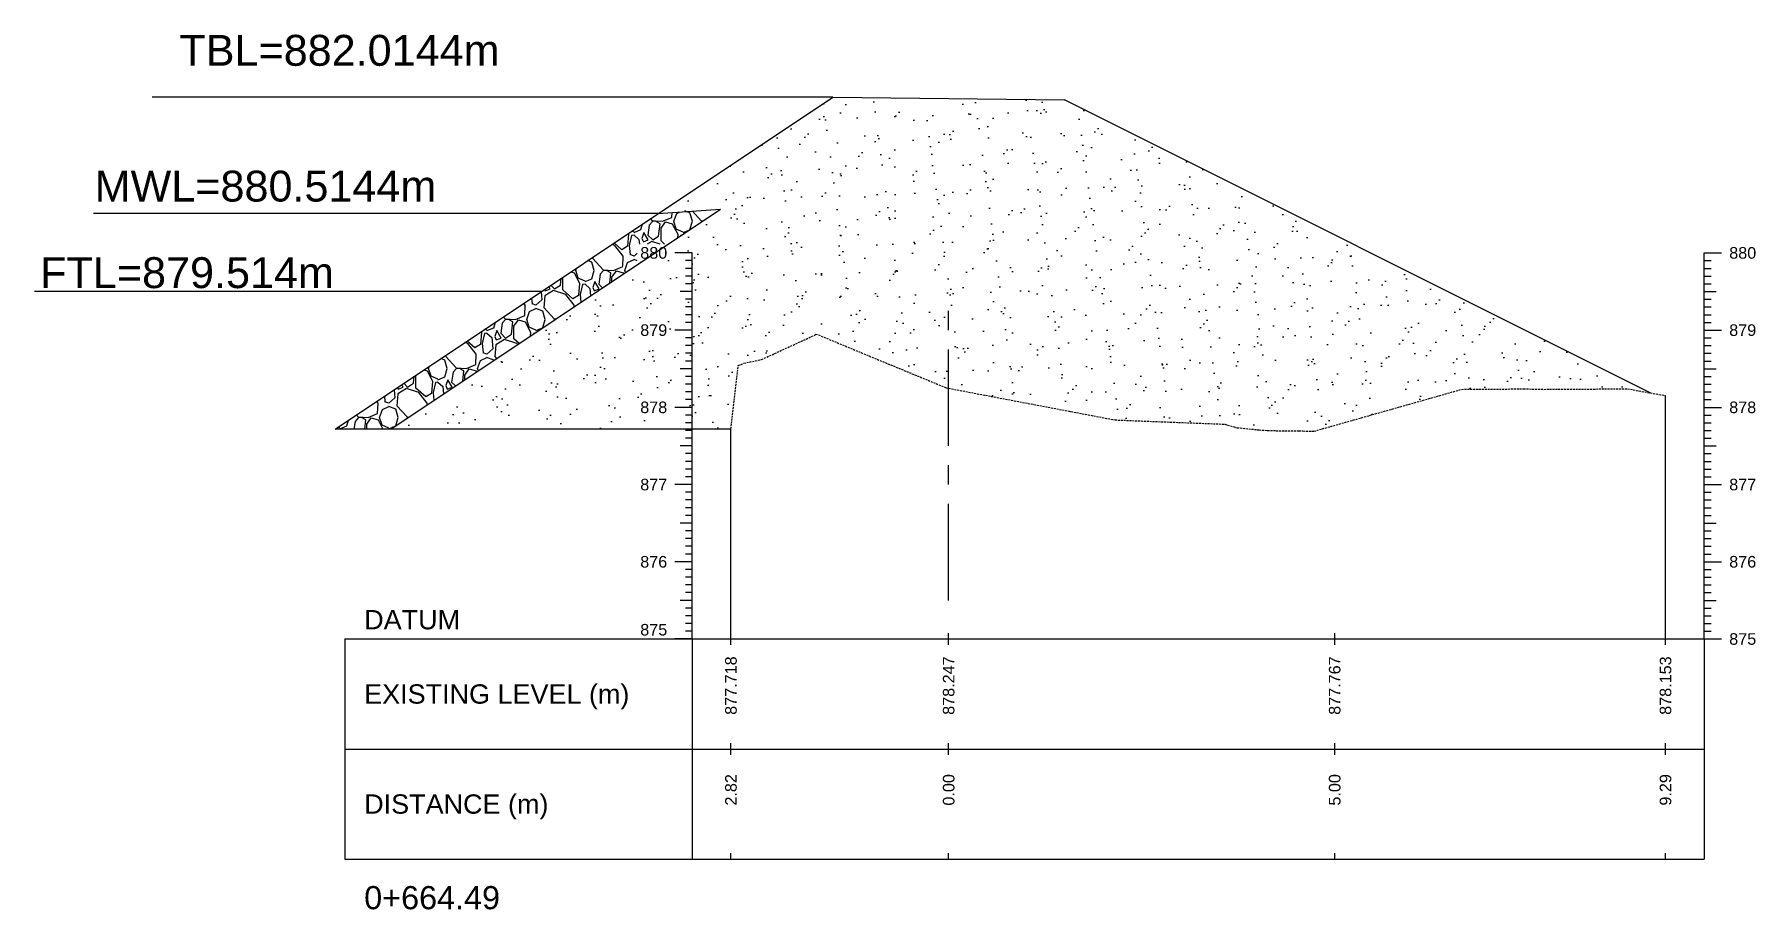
# Model space of a CAD drawing. Header units: millimetres. Extents: x 2640 to 12113, y 6003 to 13668.
# Drawn here: x 3786.1 to 4009, y 6150.5 to 6263.9 of the extents above; entities that cross this region are included whole.
import ezdxf
from ezdxf.enums import TextEntityAlignment as Align

# ---------------------------------------------------------------- set-up
doc = ezdxf.new("R2010")
doc.units = ezdxf.units.MM
doc.linetypes.add('CENTER', pattern=[2, 1.25, -0.25, 0.25, -0.25])
doc.linetypes.add('HIDDEN', pattern=[0.375, 0.25, -0.125])
for name, color, linetype in [('CL', 6, 'CENTER'), ('CS_Drawing', 7, 'Continuous'), ('GL', 3, 'HIDDEN')]:
    doc.layers.add(name, color=color, linetype=linetype)
doc.styles.get("Standard").update_dxf_attribs({"font": 'arial.ttf'})

msp = doc.modelspace()

# ---------------------------------------------------------------- texts
at = {"color": 1, "insert": (3846.326, 6263.81), "char_height": 4, "attachment_point": 3}
msp.add_mtext_dynamic_manual_height_columns('TBL=882.0144m', width=39.40702, gutter_width=20, heights=[0], dxfattribs=at)
at = {"color": 4, "insert": (3838.138, 6246.226), "char_height": 4, "attachment_point": 3}
msp.add_mtext_dynamic_manual_height_columns('MWL=880.5144m', width=39.40702, gutter_width=20, heights=[0], dxfattribs=at)
at = {"color": 6, "insert": (3824.873, 6235.018), "char_height": 4, "attachment_point": 3}
msp.add_mtext_dynamic_manual_height_columns('FTL=879.514m', width=39.40702, gutter_width=20, heights=[0], dxfattribs=at)
at = {"layer": 'CS_Drawing'}
for s, p in [('880', (3868.046, 6235.577)), ('879', (3868.046, 6225.577)), ('878', (3868.046, 6215.577)), ('877', (3868.046, 6205.577)), ('876', (3868.046, 6195.577))]:
    msp.add_text(s, height=1.5, dxfattribs=at).set_placement(p, align=Align.MIDDLE_RIGHT)
for s, height, p in [('880', 1.5, (4005.597, 6235.577)), ('879', 1.5, (4005.597, 6225.577)), ('878', 1.5, (4005.597, 6215.577)), ('877', 1.5, (4005.597, 6205.577)), ('876', 1.5, (4005.597, 6195.577)), ('DATUM', 2.5, (3828.796, 6188.077)), ('875', 1.5, (4005.597, 6185.577)), ('875', 1.5, (4005.597, 6185.577)), ('EXISTING LEVEL (m)', 2.5, (3828.796, 6178.452)), ('DISTANCE (m)', 2.5, (3828.796, 6164.202)), ('0+664.49', 3, (3828.796, 6152.077))]:
    msp.add_text(s, height=height, dxfattribs=at).set_placement(p, align=Align.MIDDLE_LEFT)
msp.add_text('875', height=1.5, dxfattribs=at).set_placement((3868.046, 6186.027), align=Align.RIGHT)
for s, p in [('877.718', (3876.296, 6183.327)), ('878.247', (3904.496, 6183.327)), ('877.767', (3954.496, 6183.327)), ('878.153', (3997.347, 6183.327)), ('2.82', (3876.296, 6168.077)), ('0.00', (3904.496, 6168.077)), ('5.00', (3954.496, 6168.077)), ('9.29', (3997.347, 6168.077))]:
    msp.add_text(s, height=1.5, rotation=90, dxfattribs=at).set_placement(p, align=Align.MIDDLE_RIGHT)

# ---------------------------------------------------------------- hatches: boundary and pattern name
h = msp.add_hatch()
h.set_pattern_fill('AR-SAND', color=256, scale=0.1, angle=90)
h.set_pattern_definition([(127.5, (11515.4968, -1177.1325), (-4.8941324, -0.1600031), [0, -3.8608, 0, -4.318, 0, -4.1275]), (97.5, (11515.497, -1177.1325), (-7.168251, 4.495233), [0, -2.0828, 0, -3.4798, 0, -1.3335]), (57.5, (11515.497, -1180.2567), (-0.0143718, 7.9099237), [0, -1.27, 0, -4.572, 0, -5.969]), (47.5, (11515.497, -1180.2567), (-2.2292932, 7.6355645), [0, -0.635, 0, -2.9972, 0, -3.429])])
h.paths.add_polyline_path([(3889.497, 6255.742), (3866.881, 6240.665), (3874.946, 6241.235), (3832.231, 6212.757), (3876.296, 6212.757), (3877.254, 6220.987), (3877.97, 6221.287), (3880.253, 6221.767), (3887.246, 6224.977), (3887.265, 6225.104), (3904.15, 6218.113), (3926.043, 6213.947), (3940.245, 6213.397), (3940.267, 6213.387), (3941.862, 6212.937), (3944.739, 6212.657), (3945.81, 6212.577), (3948.88, 6212.517), (3951.915, 6212.517), (3970.936, 6217.907), (3975.076, 6217.927), (3978.97, 6217.977), (3981.588, 6217.907), (3994.341, 6217.99), (3919.495, 6255.413)])
h.paths.add_polyline_path([(3864.166, 6234.419), (3868.429, 6234.419), (3868.429, 6236.716), (3864.166, 6236.716)], flags=25)
h.paths.add_polyline_path([(3864.166, 6224.419), (3868.429, 6224.419), (3868.429, 6226.716), (3864.166, 6226.716)], flags=24)
h.paths.add_polyline_path([(3864.166, 6214.419), (3868.429, 6214.419), (3868.429, 6216.716), (3864.166, 6216.716)], flags=24)

# ---------------------------------------------------------------- linework, layer by layer
at = {"color": 1}
msp.add_line((3889.497, 6255.742), (3801.33, 6255.742), dxfattribs=at)
for p, q in [((3825.02, 6212.757), (3889.497, 6255.742)), ((3889.497, 6255.742), (3919.495, 6255.413)), ((3995.458, 6217.431), (3919.495, 6255.413)), ((3832.231, 6212.757), (3874.946, 6241.235)), ((3866.881, 6240.665), (3874.946, 6241.235))]:
    msp.add_line(p, q)
at = {"color": 4}
msp.add_line((3866.881, 6240.665), (3793.715, 6240.665), dxfattribs=at)
at = {"linetype": 'Continuous'}
for p, q in [((3865.863, 6239.986), (3866.096, 6239.731)), ((3867.43, 6239.668), (3868.636, 6240.176)), ((3868.636, 6240.176), (3868.666, 6240.791)), ((3868.89, 6239.668), (3869.271, 6240.684)), ((3869.271, 6240.684), (3869.656, 6240.861)), ((3870.986, 6240.747), (3870.5, 6240.921)), ((3871.303, 6239.668), (3870.986, 6240.747)), ((3871.308, 6240.978), (3872.446, 6239.731)), ((3863.048, 6238.017), (3862.921, 6236.429)), ((3863.012, 6238.086), (3863.048, 6238.017)), ((3863.429, 6237.826), (3863.112, 6236.556)), ((3863.747, 6237.89), (3863.429, 6237.826)), ((3863.747, 6238.271), (3863.468, 6238.39)), ((3863.747, 6238.207), (3864.636, 6238.588)), ((3863.747, 6237.89), (3864.382, 6237.318)), ((3864.636, 6238.588), (3864.848, 6239.31)), ((3865.017, 6238.207), (3864.763, 6237.445)), ((3865.588, 6237.255), (3865.017, 6238.207)), ((3865.715, 6239.16), (3865.525, 6237.89)), ((3865.525, 6237.89), (3866.16, 6237.255)), ((3866.16, 6239.668), (3865.715, 6239.16)), ((3866.096, 6239.731), (3867.43, 6239.668)), ((3866.541, 6239.668), (3866.16, 6239.668)), ((3866.16, 6237.255), (3866.922, 6237.763)), ((3867.112, 6239.35), (3866.541, 6239.668)), ((3866.922, 6237.763), (3867.112, 6239.35)), ((3867.239, 6238.779), (3867.811, 6239.604)), ((3867.239, 6237.128), (3867.239, 6238.779)), ((3867.811, 6239.604), (3868.7, 6239.35)), ((3868.7, 6239.35), (3869.398, 6238.017)), ((3869.208, 6238.652), (3868.89, 6239.668)), ((3870.097, 6238.271), (3869.208, 6238.652)), ((3869.398, 6238.017), (3869.358, 6237.509)), ((3869.779, 6237.826), (3869.768, 6237.783)), ((3869.857, 6237.842), (3869.779, 6237.826)), ((3870.097, 6238.207), (3870.96, 6238.577)), ((3870.988, 6238.596), (3871.303, 6239.668)), ((3872.51, 6239.668), (3872.389, 6239.53)), ((3872.446, 6239.731), (3872.675, 6239.72)), ((3872.596, 6239.668), (3872.51, 6239.668)), ((3861.27, 6236.556), (3860.897, 6236.676)), ((3862.159, 6235.985), (3861.181, 6236.865)), ((3862.35, 6235.159), (3861.27, 6236.556)), ((3862.921, 6236.429), (3862.159, 6235.985)), ((3863.112, 6236.556), (3863.239, 6235.35)), ((3863.747, 6235.159), (3863.239, 6235.35)), ((3864.166, 6235.544), (3863.747, 6235.159)), ((3864.382, 6237.318), (3864.434, 6236.716)), ((3864.763, 6237.445), (3864.953, 6237.001)), ((3864.953, 6237.001), (3865.588, 6237.255)), ((3866.033, 6237.064), (3865.464, 6236.716)), ((3867.119, 6236.716), (3866.033, 6237.064)), ((3867.696, 6236.716), (3867.239, 6237.128)), ((3855.568, 6233.123), (3856, 6233)), ((3856.19, 6233.318), (3856.301, 6233.611)), ((3856.508, 6232.302), (3856.19, 6233.318)), ((3858.286, 6234.397), (3857.76, 6234.585)), ((3858.603, 6233.318), (3858.286, 6234.397)), ((3858.286, 6232.238), (3858.603, 6233.318)), ((3858.429, 6235.03), (3858.413, 6234.842)), ((3858.413, 6234.842), (3859.746, 6233.381)), ((3859.81, 6233.318), (3859.365, 6232.81)), ((3859.746, 6233.381), (3861.08, 6233.318)), ((3860.191, 6233.318), (3859.81, 6233.318)), ((3860.762, 6233), (3860.191, 6233.318)), ((3860.889, 6232.429), (3861.461, 6233.254)), ((3861.08, 6233.318), (3862.286, 6233.826)), ((3861.461, 6233.254), (3862.35, 6233)), ((3862.286, 6233.826), (3862.35, 6235.159)), ((3862.54, 6233.318), (3862.921, 6234.334)), ((3862.632, 6233.025), (3862.54, 6233.318)), ((3862.921, 6234.334), (3863.747, 6234.715)), ((3864.166, 6234.565), (3863.747, 6234.715)), ((3864.636, 6234.397), (3864.575, 6234.419)), ((3864.645, 6234.367), (3864.636, 6234.397)), ((3852.166, 6230.855), (3852.253, 6230.651)), ((3852.253, 6230.651), (3852.888, 6230.905)), ((3852.888, 6230.905), (3852.703, 6231.213)), ((3852.972, 6231.392), (3853.46, 6230.905)), ((3853.46, 6230.905), (3854.222, 6231.413)), ((3854.222, 6231.413), (3854.328, 6232.296)), ((3854.539, 6232.429), (3854.551, 6232.445)), ((3854.539, 6230.778), (3854.539, 6232.429)), ((3856, 6233), (3856.698, 6231.667)), ((3857.397, 6231.921), (3856.508, 6232.302)), ((3856.698, 6231.667), (3856.571, 6230.079)), ((3857.079, 6231.476), (3856.762, 6230.206)), ((3857.397, 6231.54), (3857.079, 6231.476)), ((3857.397, 6231.857), (3858.286, 6232.238)), ((3857.397, 6231.54), (3858.032, 6230.968)), ((3858.032, 6230.968), (3858.115, 6230.014)), ((3858.667, 6231.857), (3858.413, 6231.095)), ((3858.413, 6231.095), (3858.603, 6230.651)), ((3858.603, 6230.651), (3859.238, 6230.905)), ((3859.238, 6230.905), (3858.667, 6231.857)), ((3859.365, 6232.81), (3859.175, 6231.54)), ((3859.175, 6231.54), (3859.666, 6231.048)), ((3860.603, 6231.672), (3860.762, 6233)), ((3860.889, 6231.863), (3860.889, 6232.429)), ((3862.35, 6233), (3862.413, 6232.879)), ((3849.65, 6228.809), (3849.462, 6229.052)), ((3849.586, 6227.476), (3849.65, 6228.809)), ((3850.463, 6229.72), (3850.539, 6229)), ((3851.047, 6228.809), (3850.539, 6229)), ((3851.809, 6229.508), (3851.047, 6228.809)), ((3851.718, 6230.556), (3851.809, 6229.508)), ((3852.19, 6230.016), (3852.063, 6228.492)), ((3853.333, 6230.714), (3852.19, 6230.016)), ((3854.92, 6230.206), (3853.333, 6230.714)), ((3855.809, 6229.635), (3854.539, 6230.778)), ((3856, 6228.809), (3854.92, 6230.206)), ((3856.571, 6230.079), (3855.809, 6229.635)), ((3855.99, 6228.597), (3856, 6228.809)), ((3856.762, 6230.206), (3856.869, 6229.183)), ((3845.586, 6225.888), (3845.798, 6226.61)), ((3846.665, 6226.46), (3846.475, 6225.19)), ((3847.11, 6226.968), (3846.665, 6226.46)), ((3846.813, 6227.286), (3847.046, 6227.031)), ((3847.046, 6227.031), (3848.38, 6226.968)), ((3847.491, 6226.968), (3847.11, 6226.968)), ((3848.062, 6226.65), (3847.491, 6226.968)), ((3847.872, 6225.063), (3848.062, 6226.65)), ((3848.189, 6226.079), (3848.761, 6226.904)), ((3848.38, 6226.968), (3849.586, 6227.476)), ((3848.761, 6226.904), (3849.65, 6226.65)), ((3849.65, 6226.65), (3850.348, 6225.317)), ((3849.84, 6226.968), (3850.221, 6227.984)), ((3850.158, 6225.952), (3849.84, 6226.968)), ((3850.221, 6227.984), (3851.047, 6228.365)), ((3851.936, 6228.047), (3851.047, 6228.365)), ((3852.253, 6226.968), (3851.936, 6228.047)), ((3851.938, 6225.896), (3852.253, 6226.968)), ((3852.063, 6228.492), (3853.396, 6227.031)), ((3853.46, 6226.968), (3853.339, 6226.83)), ((3853.396, 6227.031), (3853.625, 6227.02)), ((3853.546, 6226.968), (3853.46, 6226.968)), ((3843.109, 6223.285), (3842.131, 6224.165)), ((3843.998, 6225.317), (3843.871, 6223.729)), ((3843.962, 6225.386), (3843.998, 6225.317)), ((3844.379, 6225.126), (3844.062, 6223.856)), ((3844.697, 6225.19), (3844.379, 6225.126)), ((3844.697, 6225.571), (3844.418, 6225.69)), ((3844.697, 6225.507), (3845.586, 6225.888)), ((3844.697, 6225.19), (3845.332, 6224.618)), ((3845.332, 6224.618), (3845.459, 6223.158)), ((3845.967, 6225.507), (3845.713, 6224.745)), ((3845.713, 6224.745), (3845.903, 6224.301)), ((3846.983, 6224.364), (3845.84, 6223.666)), ((3845.903, 6224.301), (3846.538, 6224.555)), ((3846.538, 6224.555), (3845.967, 6225.507)), ((3846.475, 6225.19), (3847.11, 6224.555)), ((3848.57, 6223.856), (3846.983, 6224.364)), ((3847.11, 6224.555), (3847.872, 6225.063)), ((3848.189, 6224.428), (3848.189, 6226.079)), ((3848.847, 6223.835), (3848.189, 6224.428)), ((3851.047, 6225.571), (3850.158, 6225.952)), ((3850.348, 6225.317), (3850.308, 6224.809)), ((3850.729, 6225.126), (3850.718, 6225.083)), ((3850.807, 6225.142), (3850.729, 6225.126)), ((3851.047, 6225.507), (3851.91, 6225.877)), ((3839.379, 6222.33), (3839.363, 6222.142)), ((3839.363, 6222.142), (3840.696, 6220.681)), ((3842.22, 6223.856), (3841.847, 6223.976)), ((3843.3, 6222.459), (3842.22, 6223.856)), ((3843.871, 6223.729), (3843.109, 6223.285)), ((3843.236, 6221.126), (3843.3, 6222.459)), ((3843.871, 6221.634), (3844.697, 6222.015)), ((3844.062, 6223.856), (3844.189, 6222.65)), ((3844.697, 6222.459), (3844.189, 6222.65)), ((3845.459, 6223.158), (3844.697, 6222.459)), ((3845.586, 6221.697), (3844.697, 6222.015)), ((3845.84, 6223.666), (3845.713, 6222.142)), ((3845.713, 6222.142), (3845.938, 6221.895)), ((3848.675, 6223.72), (3848.57, 6223.856)), ((3835.489, 6219.729), (3835.501, 6219.745)), ((3835.489, 6218.078), (3835.489, 6219.729)), ((3836.518, 6220.423), (3836.95, 6220.3)), ((3836.95, 6220.3), (3837.648, 6218.967)), ((3837.14, 6220.618), (3837.251, 6220.911)), ((3837.458, 6219.602), (3837.14, 6220.618)), ((3839.236, 6221.697), (3838.71, 6221.885)), ((3839.553, 6220.618), (3839.236, 6221.697)), ((3839.236, 6219.538), (3839.553, 6220.618)), ((3840.315, 6220.11), (3840.125, 6218.84)), ((3840.76, 6220.618), (3840.315, 6220.11)), ((3840.696, 6220.681), (3842.03, 6220.618)), ((3841.141, 6220.618), (3840.76, 6220.618)), ((3841.712, 6220.3), (3841.141, 6220.618)), ((3841.553, 6218.972), (3841.712, 6220.3)), ((3841.839, 6219.729), (3842.411, 6220.554)), ((3841.839, 6219.163), (3841.839, 6219.729)), ((3842.03, 6220.618), (3843.236, 6221.126)), ((3842.411, 6220.554), (3843.3, 6220.3)), ((3843.3, 6220.3), (3843.363, 6220.179)), ((3843.49, 6220.618), (3843.871, 6221.634)), ((3843.582, 6220.325), (3843.49, 6220.618)), ((3845.595, 6221.667), (3845.586, 6221.697)), ((3832.668, 6217.856), (3832.759, 6216.808)), ((3833.116, 6218.155), (3833.203, 6217.951)), ((3834.283, 6218.014), (3833.14, 6217.316)), ((3833.203, 6217.951), (3833.838, 6218.205)), ((3833.838, 6218.205), (3833.653, 6218.513)), ((3833.922, 6218.692), (3834.41, 6218.205)), ((3835.87, 6217.506), (3834.283, 6218.014)), ((3834.41, 6218.205), (3835.172, 6218.713)), ((3835.172, 6218.713), (3835.278, 6219.596)), ((3836.759, 6216.935), (3835.489, 6218.078)), ((3836.95, 6216.109), (3835.87, 6217.506)), ((3838.347, 6219.221), (3837.458, 6219.602)), ((3837.648, 6218.967), (3837.521, 6217.379)), ((3838.029, 6218.776), (3837.712, 6217.506)), ((3837.712, 6217.506), (3837.819, 6216.483)), ((3838.347, 6218.84), (3838.029, 6218.776)), ((3838.347, 6219.157), (3839.236, 6219.538)), ((3838.347, 6218.84), (3838.982, 6218.268)), ((3838.982, 6218.268), (3839.065, 6217.314)), ((3839.617, 6219.157), (3839.363, 6218.395)), ((3839.363, 6218.395), (3839.553, 6217.951)), ((3839.553, 6217.951), (3840.188, 6218.205)), ((3840.188, 6218.205), (3839.617, 6219.157)), ((3840.125, 6218.84), (3840.616, 6218.348)), ((3830.6, 6216.109), (3830.412, 6216.352)), ((3830.536, 6214.776), (3830.6, 6216.109)), ((3830.79, 6214.268), (3831.171, 6215.284)), ((3831.171, 6215.284), (3831.997, 6215.665)), ((3831.413, 6217.02), (3831.489, 6216.3)), ((3831.997, 6216.109), (3831.489, 6216.3)), ((3832.759, 6216.808), (3831.997, 6216.109)), ((3832.886, 6215.347), (3831.997, 6215.665)), ((3833.203, 6214.268), (3832.886, 6215.347)), ((3833.14, 6217.316), (3833.013, 6215.792)), ((3833.013, 6215.792), (3834.346, 6214.331)), ((3837.521, 6217.379), (3836.759, 6216.935)), ((3836.94, 6215.897), (3836.95, 6216.109)), ((3825.647, 6212.871), (3825.368, 6212.99)), ((3825.647, 6212.807), (3826.536, 6213.188)), ((3826.536, 6213.188), (3826.748, 6213.91)), ((3827.615, 6213.76), (3827.465, 6212.757)), ((3828.06, 6214.268), (3827.615, 6213.76)), ((3827.763, 6214.586), (3827.996, 6214.331)), ((3827.996, 6214.331), (3829.33, 6214.268)), ((3828.441, 6214.268), (3828.06, 6214.268)), ((3829.012, 6213.95), (3828.441, 6214.268)), ((3828.869, 6212.757), (3829.012, 6213.95)), ((3829.139, 6213.379), (3829.711, 6214.204)), ((3829.139, 6212.757), (3829.139, 6213.379)), ((3829.33, 6214.268), (3830.536, 6214.776)), ((3829.711, 6214.204), (3830.6, 6213.95)), ((3830.6, 6213.95), (3831.225, 6212.757)), ((3831.108, 6213.252), (3830.79, 6214.268)), ((3831.997, 6212.871), (3831.108, 6213.252)), ((3831.997, 6212.807), (3832.86, 6213.177)), ((3832.888, 6213.196), (3833.203, 6214.268)), ((3834.41, 6214.268), (3834.289, 6214.13)), ((3834.346, 6214.331), (3834.575, 6214.32)), ((3834.496, 6214.268), (3834.41, 6214.268)), ((3826.917, 6212.807), (3826.9, 6212.757)), ((3826.947, 6212.757), (3826.917, 6212.807))]:
    msp.add_line(p, q, dxfattribs=at)
at = {"color": 6}
msp.add_line((3851.75, 6230.577), (3786.083, 6230.577), dxfattribs=at)
at = {"color": 85, "true_color": 0x58ba48}
msp.add_line((3876.296, 6212.757), (3825.02, 6212.757), dxfattribs=at)
at = {"layer": 'CL', "ltscale": 10}
msp.add_line((3904.496, 6190.577), (3904.496, 6230.577), dxfattribs=at)
at = {"layer": 'CS_Drawing'}
for p, q in [((3871.296, 6235.577), (3869.046, 6235.577)), ((3871.296, 6235.577), (3869.721, 6235.577)), ((3871.296, 6235.577), (3870.396, 6235.577)), ((3871.296, 6185.577), (3871.296, 6235.577)), ((4002.347, 6235.577), (4004.597, 6235.577)), ((4002.347, 6235.577), (4003.922, 6235.577)), ((4002.347, 6235.577), (4003.247, 6235.577)), ((4002.347, 6185.577), (4002.347, 6235.577)), ((3871.296, 6234.577), (3870.396, 6234.577)), ((3871.296, 6233.577), (3870.396, 6233.577)), ((4002.347, 6234.577), (4003.247, 6234.577)), ((4002.347, 6233.577), (4003.247, 6233.577)), ((3871.296, 6232.577), (3870.396, 6232.577)), ((3871.296, 6231.577), (3870.396, 6231.577)), ((4002.347, 6232.577), (4003.247, 6232.577)), ((4002.347, 6231.577), (4003.247, 6231.577)), ((3871.296, 6230.577), (3869.721, 6230.577)), ((3871.296, 6230.577), (3870.396, 6230.577)), ((3871.296, 6229.577), (3870.396, 6229.577)), ((4002.347, 6230.577), (4003.922, 6230.577)), ((4002.347, 6230.577), (4003.247, 6230.577)), ((4002.347, 6229.577), (4003.247, 6229.577)), ((3871.296, 6228.577), (3870.396, 6228.577)), ((3871.296, 6227.577), (3870.396, 6227.577)), ((3871.296, 6226.577), (3870.396, 6226.577)), ((4002.347, 6228.577), (4003.247, 6228.577)), ((4002.347, 6227.577), (4003.247, 6227.577)), ((4002.347, 6226.577), (4003.247, 6226.577)), ((3871.296, 6225.577), (3869.046, 6225.577)), ((3871.296, 6225.577), (3869.721, 6225.577)), ((3871.296, 6225.577), (3870.396, 6225.577)), ((3871.296, 6224.577), (3870.396, 6224.577)), ((4002.347, 6225.577), (4004.597, 6225.577)), ((4002.347, 6225.577), (4003.922, 6225.577)), ((4002.347, 6225.577), (4003.247, 6225.577)), ((4002.347, 6224.577), (4003.247, 6224.577)), ((3871.296, 6223.577), (3870.396, 6223.577)), ((3871.296, 6222.577), (3870.396, 6222.577)), ((4002.347, 6223.577), (4003.247, 6223.577)), ((4002.347, 6222.577), (4003.247, 6222.577)), ((3871.296, 6220.577), (3869.721, 6220.577)), ((3871.296, 6221.577), (3870.396, 6221.577)), ((3871.296, 6220.577), (3870.396, 6220.577)), ((4002.347, 6221.577), (4003.247, 6221.577)), ((4002.347, 6220.577), (4003.922, 6220.577)), ((4002.347, 6220.577), (4003.247, 6220.577)), ((3871.296, 6219.577), (3870.396, 6219.577)), ((3871.296, 6218.577), (3870.396, 6218.577)), ((3871.296, 6217.577), (3870.396, 6217.577)), ((4002.347, 6219.577), (4003.247, 6219.577)), ((4002.347, 6218.577), (4003.247, 6218.577)), ((4002.347, 6217.577), (4003.247, 6217.577)), ((3871.296, 6215.577), (3869.046, 6215.577)), ((3871.296, 6215.577), (3869.721, 6215.577)), ((3871.296, 6216.577), (3870.396, 6216.577)), ((3871.296, 6215.577), (3870.396, 6215.577)), ((3997.347, 6185.577), (3997.347, 6217.107)), ((4002.347, 6216.577), (4003.247, 6216.577)), ((4002.347, 6215.577), (4004.597, 6215.577)), ((4002.347, 6215.577), (4003.922, 6215.577)), ((4002.347, 6215.577), (4003.247, 6215.577)), ((3871.296, 6214.577), (3870.396, 6214.577)), ((3871.296, 6213.577), (3870.396, 6213.577)), ((4002.347, 6214.577), (4003.247, 6214.577)), ((4002.347, 6213.577), (4003.247, 6213.577)), ((3871.296, 6212.577), (3870.396, 6212.577)), ((3871.296, 6211.577), (3870.396, 6211.577)), ((3876.296, 6185.577), (3876.296, 6212.757)), ((4002.347, 6212.577), (4003.247, 6212.577)), ((4002.347, 6211.577), (4003.247, 6211.577)), ((3871.296, 6210.577), (3869.721, 6210.577)), ((3871.296, 6210.577), (3870.396, 6210.577)), ((3871.296, 6209.577), (3870.396, 6209.577)), ((3871.296, 6208.577), (3870.396, 6208.577)), ((4002.347, 6210.577), (4003.922, 6210.577)), ((4002.347, 6210.577), (4003.247, 6210.577)), ((4002.347, 6209.577), (4003.247, 6209.577)), ((4002.347, 6208.577), (4003.247, 6208.577)), ((3871.296, 6207.577), (3870.396, 6207.577)), ((3871.296, 6206.577), (3870.396, 6206.577)), ((4002.347, 6207.577), (4003.247, 6207.577)), ((4002.347, 6206.577), (4003.247, 6206.577)), ((3871.296, 6205.577), (3869.046, 6205.577)), ((3871.296, 6205.577), (3869.721, 6205.577)), ((3871.296, 6205.577), (3870.396, 6205.577)), ((3871.296, 6204.577), (3870.396, 6204.577)), ((4002.347, 6205.577), (4004.597, 6205.577)), ((4002.347, 6205.577), (4003.922, 6205.577)), ((4002.347, 6205.577), (4003.247, 6205.577)), ((4002.347, 6204.577), (4003.247, 6204.577)), ((3871.296, 6203.577), (3870.396, 6203.577)), ((3871.296, 6202.577), (3870.396, 6202.577)), ((4002.347, 6203.577), (4003.247, 6203.577)), ((4002.347, 6202.577), (4003.247, 6202.577)), ((3871.296, 6200.577), (3869.721, 6200.577)), ((3871.296, 6201.577), (3870.396, 6201.577)), ((3871.296, 6200.577), (3870.396, 6200.577)), ((4002.347, 6201.577), (4003.247, 6201.577)), ((4002.347, 6200.577), (4003.922, 6200.577)), ((4002.347, 6200.577), (4003.247, 6200.577)), ((3871.296, 6199.577), (3870.396, 6199.577)), ((3871.296, 6198.577), (3870.396, 6198.577)), ((3871.296, 6197.577), (3870.396, 6197.577)), ((4002.347, 6199.577), (4003.247, 6199.577)), ((4002.347, 6198.577), (4003.247, 6198.577)), ((4002.347, 6197.577), (4003.247, 6197.577)), ((3871.296, 6195.577), (3869.046, 6195.577)), ((3871.296, 6195.577), (3869.721, 6195.577)), ((3871.296, 6196.577), (3870.396, 6196.577)), ((3871.296, 6195.577), (3870.396, 6195.577)), ((4002.347, 6196.577), (4003.247, 6196.577)), ((4002.347, 6195.577), (4004.597, 6195.577)), ((4002.347, 6195.577), (4003.922, 6195.577)), ((4002.347, 6195.577), (4003.247, 6195.577)), ((3871.296, 6194.577), (3870.396, 6194.577)), ((3871.296, 6193.577), (3870.396, 6193.577)), ((4002.347, 6194.577), (4003.247, 6194.577)), ((4002.347, 6193.577), (4003.247, 6193.577)), ((3871.296, 6192.577), (3870.396, 6192.577)), ((3871.296, 6191.577), (3870.396, 6191.577)), ((4002.347, 6192.577), (4003.247, 6192.577)), ((4002.347, 6191.577), (4003.247, 6191.577)), ((3871.296, 6190.577), (3869.721, 6190.577)), ((3871.296, 6190.577), (3870.396, 6190.577)), ((3871.296, 6189.577), (3870.396, 6189.577)), ((3871.296, 6188.577), (3870.396, 6188.577)), ((4002.347, 6190.577), (4003.922, 6190.577)), ((4002.347, 6190.577), (4003.247, 6190.577)), ((4002.347, 6189.577), (4003.247, 6189.577)), ((4002.347, 6188.577), (4003.247, 6188.577)), ((3871.296, 6187.577), (3870.396, 6187.577)), ((3871.296, 6186.577), (3870.396, 6186.577)), ((3876.296, 6184.827), (3876.296, 6186.327)), ((3904.496, 6184.827), (3904.496, 6186.327)), ((3954.496, 6184.827), (3954.496, 6186.327)), ((3997.347, 6184.827), (3997.347, 6186.327)), ((4002.347, 6187.577), (4003.247, 6187.577)), ((4002.347, 6186.577), (4003.247, 6186.577)), ((3826.296, 6185.577), (3871.296, 6185.577)), ((3826.296, 6185.577), (3826.296, 6157.077)), ((3871.296, 6185.577), (3869.046, 6185.577)), ((3871.296, 6185.577), (3869.721, 6185.577)), ((3871.296, 6185.577), (3870.396, 6185.577)), ((3871.296, 6185.577), (4002.347, 6185.577)), ((3871.296, 6185.577), (3871.296, 6157.077)), ((4002.347, 6185.577), (4004.597, 6185.577)), ((4002.347, 6185.577), (4003.922, 6185.577)), ((4002.347, 6185.577), (4003.247, 6185.577)), ((4002.347, 6185.577), (4002.347, 6157.077)), ((3826.296, 6171.327), (3871.296, 6171.327)), ((3871.296, 6171.327), (4002.347, 6171.327)), ((3871.296, 6171.327), (4002.347, 6171.327)), ((3876.296, 6170.577), (3876.296, 6172.077)), ((3904.496, 6170.577), (3904.496, 6172.077)), ((3954.496, 6170.577), (3954.496, 6172.077)), ((3997.347, 6170.577), (3997.347, 6172.077)), ((3876.296, 6157.077), (3876.296, 6157.827)), ((3904.496, 6157.077), (3904.496, 6157.827)), ((3954.496, 6157.077), (3954.496, 6157.827)), ((3997.347, 6157.077), (3997.347, 6157.827)), ((3826.296, 6157.077), (3871.296, 6157.077)), ((3871.296, 6157.077), (4002.347, 6157.077))]:
    msp.add_line(p, q, dxfattribs=at)
at = {"layer": 'GL'}
msp.add_lwpolyline([(3876.296, 6212.757), (3877.254, 6220.987), (3877.97, 6221.287), (3880.253, 6221.767), (3887.246, 6224.977), (3887.259, 6225.067), (3887.619, 6224.957), (3904.067, 6218.147), (3904.156, 6218.107), (3904.496, 6218.047), (3926.043, 6213.947), (3940.245, 6213.397), (3940.267, 6213.387), (3941.862, 6212.937), (3944.739, 6212.657), (3945.81, 6212.577), (3948.88, 6212.517), (3949.867, 6212.517), (3950.386, 6212.517), (3951.809, 6212.487), (3970.936, 6217.907), (3975.076, 6217.927), (3978.97, 6217.977), (3981.588, 6217.907), (3992.434, 6217.977), (3997.305, 6217.097), (3997.347, 6217.107)], dxfattribs=at)

msp.set_redraw_order([(e.dxf.handle, doc.entitydb.next_handle()) for e in msp.query("TEXT MTEXT ATTDEF DIMENSION ARC_DIMENSION")])  # texts and dimensions are drawn at this point

doc.saveas('drawing.dxf')
